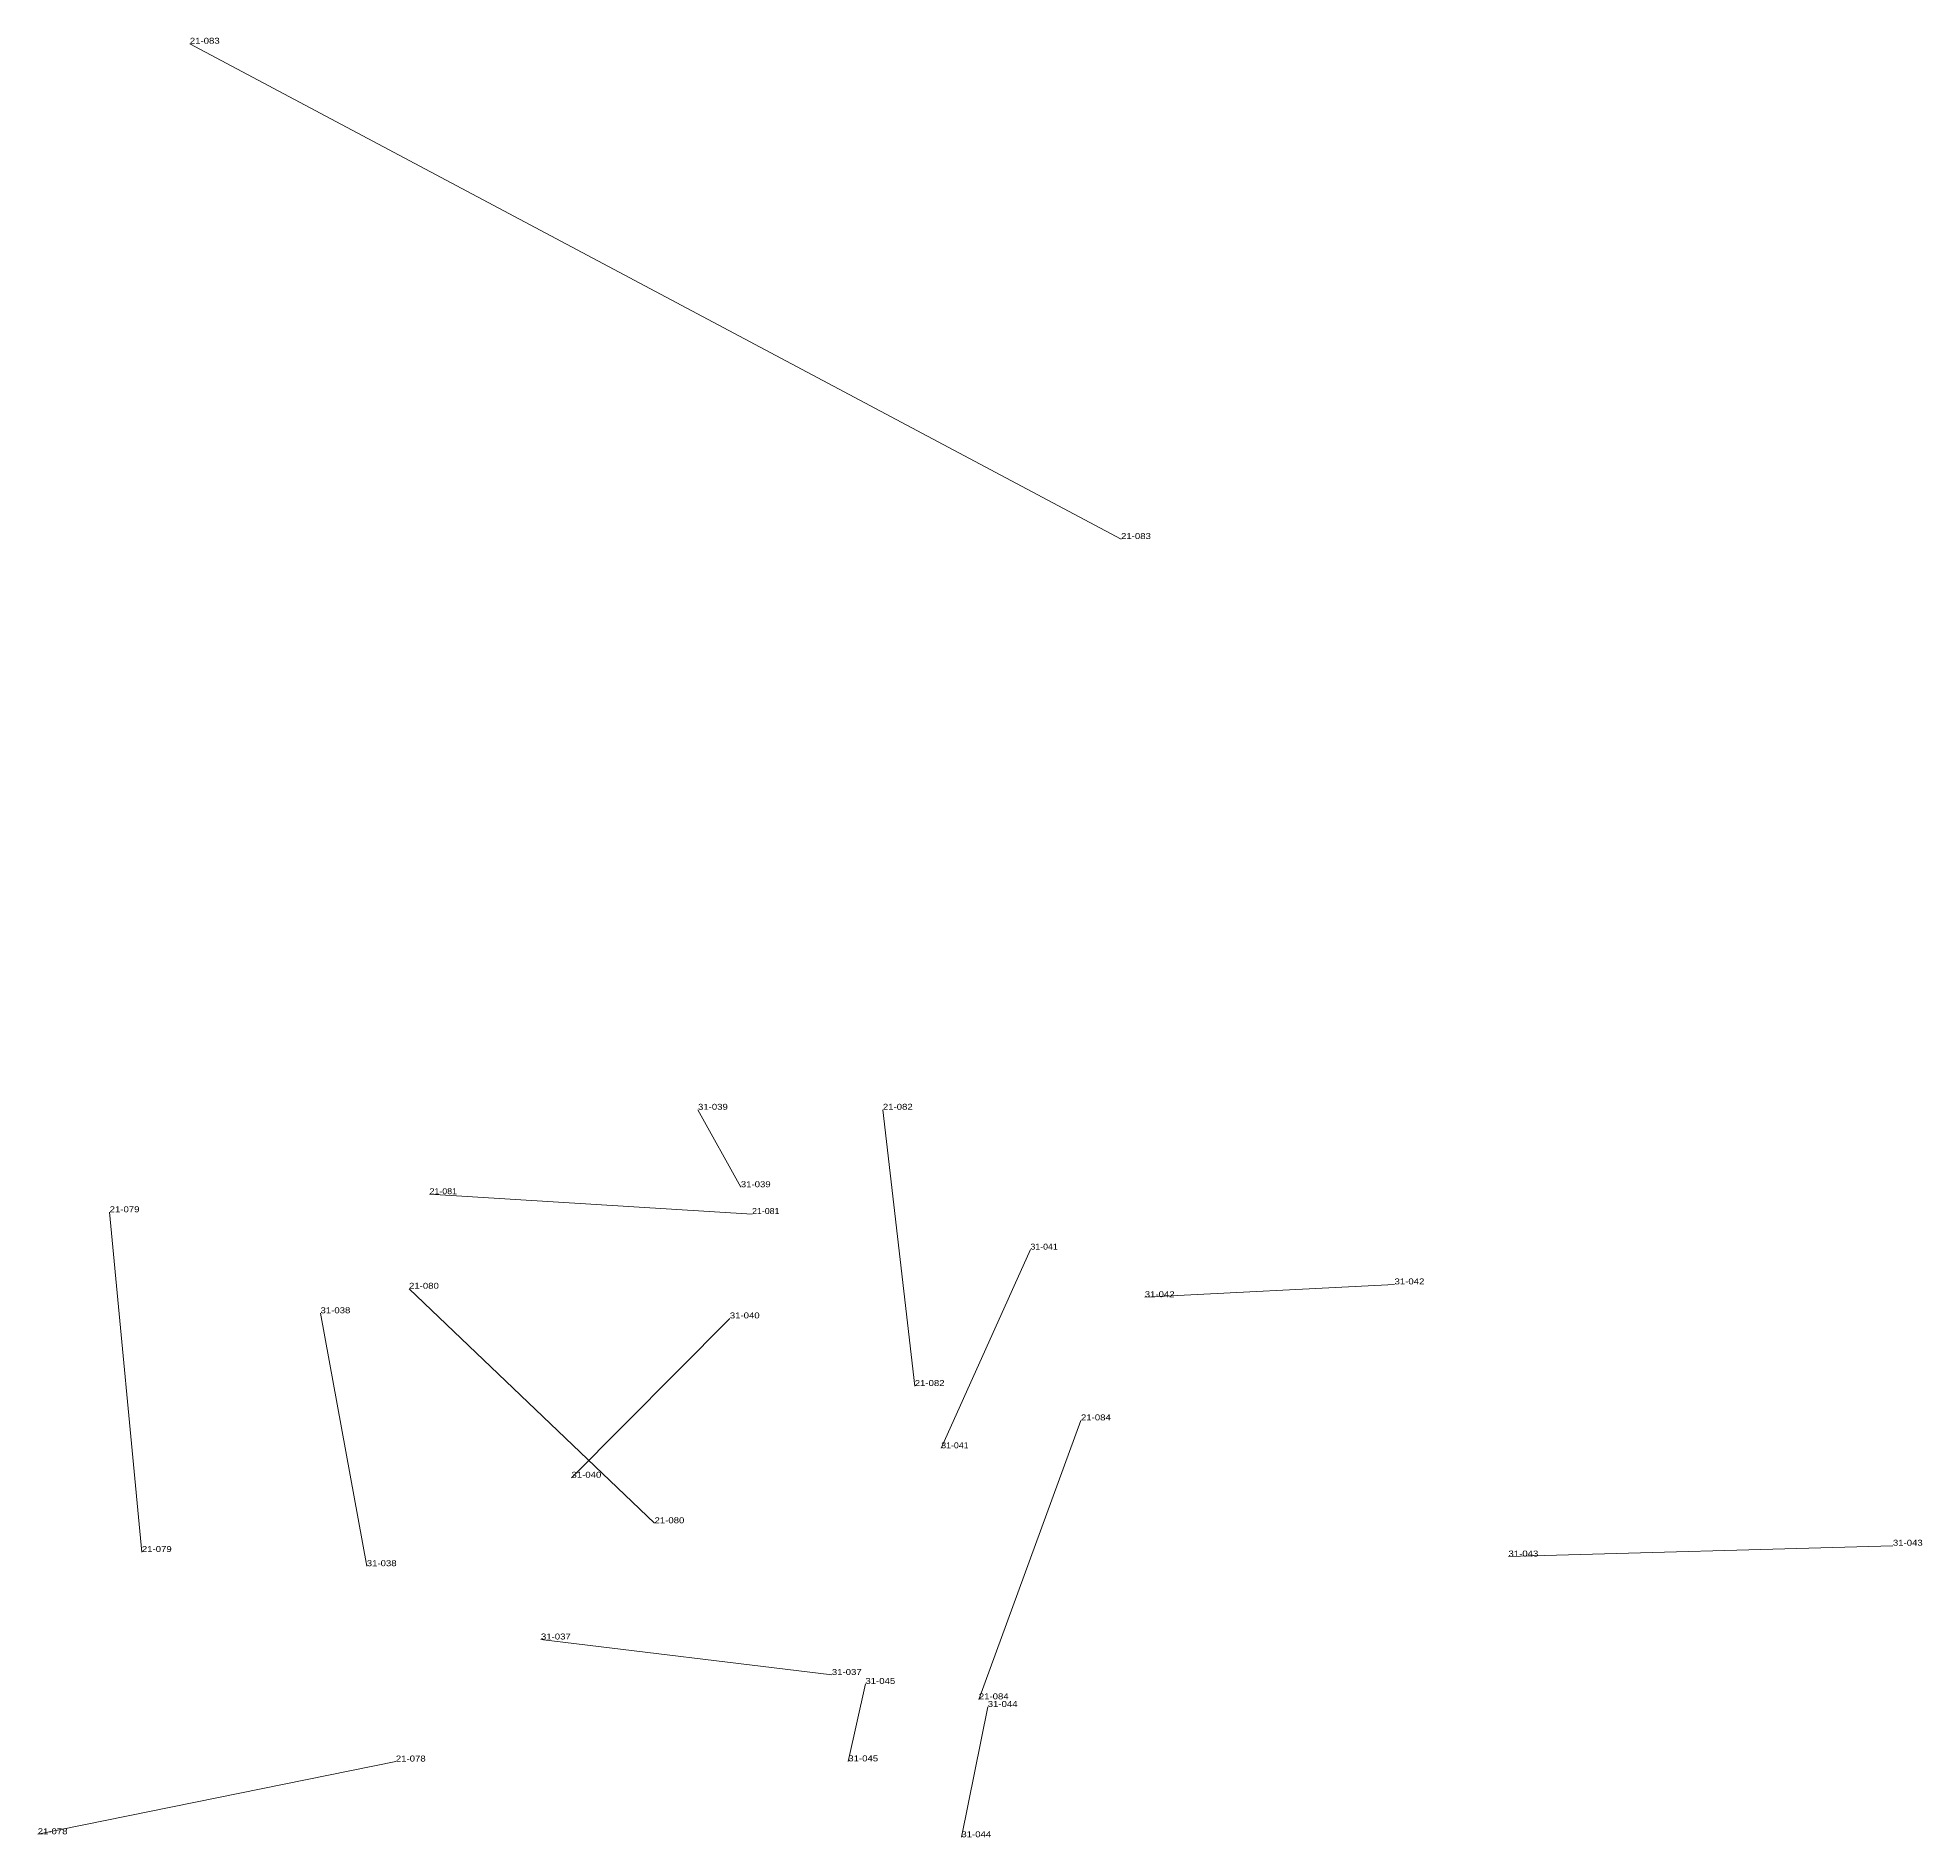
# Model space of a CAD drawing. Header units: metres. Extents: x 571156 to 607184, y 703608 to 727431.
# Drawn here: x 596729 to 597361, y 710370 to 710973 of the extents above; entities that cross this region are included whole.
import ezdxf

# ---------------------------------------------------------------- set-up
doc = ezdxf.new("R2010")
doc.units = ezdxf.units.M
doc.header["$LTSCALE"] = 0.8
doc.layers.add('60', color=7, linetype='Continuous', lineweight=13)
doc.layers.add('61', color=7, linetype='Continuous')

msp = doc.modelspace()

# ---------------------------------------------------------------- linework, layer by layer
at = {"layer": '60'}
for p, q in [((597092.13, 710805.3), (596780.12, 710971.24)), ((596964.73, 710588.16), (596950.38, 710614.09)), ((597012.32, 710614.1), (597023, 710521.55)), ((596968.5, 710579.18), (596860.46, 710585.83)), ((596764.05, 710465.94), (596753.25, 710579.77)), ((597031.88, 710500.69), (597061.76, 710567.26)), ((597100.07, 710551.32), (597183.76, 710555.6)), ((596853.56, 710554.13), (596935.81, 710475.58)), ((596839.4, 710461.2), (596823.9, 710545.93)), ((596961.04, 710544.21), (596907.99, 710490.83)), ((597044.47, 710416.59), (597078.7, 710510.04)), ((597221.94, 710464.43), (597350.74, 710468.05)), ((596995.23, 710424.75), (596897.76, 710436.64)), ((597006.47, 710421.75), (597000.74, 710395.8)), ((597047.46, 710414.04), (597038.62, 710370.4)), ((596729.14, 710371.39), (596849.14, 710395.76))]:
    msp.add_line(p, q, dxfattribs=at)

# ---------------------------------------------------------------- texts
for s, width, p in [('21-083', 1.2, (596780.12, 710971.24)), ('31-039', 1.2, (596950.38, 710614.09)), ('21-081', 1.1, (596860.46, 710585.83)), ('21-079', 1.2, (596753.25, 710579.77)), ('31-041', 1.1, (597061.76, 710567.26)), ('31-042', 1.2, (597183.76, 710555.6)), ('31-038', 1.2, (596823.9, 710545.93)), ('21-082', 1.2, (597023, 710521.55)), ('21-084', 1.2, (597078.7, 710510.04)), ('31-040', 1.2, (596907.99, 710490.83)), ('21-080', 1.2, (596935.81, 710475.58)), ('31-043', 1.2, (597350.74, 710468.05)), ('31-037', 1.2, (596897.76, 710436.64)), ('21-078', 1.2, (596849.14, 710395.76)), ('31-045', 1.2, (597000.74, 710395.8)), ('31-044', 1.2, (597038.62, 710370.4))]:
    msp.add_text(s, height=2, dxfattribs=dict(at, width=width)).set_placement(p)
at = {"layer": '61'}
for s, width, p in [('21-083', 1.2, (597092.13, 710805.3)), ('21-082', 1.2, (597012.32, 710614.1)), ('31-039', 1.2, (596964.73, 710588.16)), ('21-081', 1.1, (596968.5, 710579.18)), ('21-080', 1.2, (596853.56, 710554.13)), ('31-042', 1.2, (597100.07, 710551.32)), ('31-040', 1.2, (596961.04, 710544.21)), ('31-041', 1.1, (597031.88, 710500.69)), ('21-079', 1.2, (596764.05, 710465.94)), ('31-043', 1.2, (597221.94, 710464.43)), ('31-038', 1.2, (596839.4, 710461.2)), ('31-037', 1.2, (596995.23, 710424.75)), ('31-045', 1.2, (597006.47, 710421.75)), ('21-084', 1.2, (597044.47, 710416.59)), ('31-044', 1.2, (597047.46, 710414.04)), ('21-078', 1.2, (596729.14, 710371.39))]:
    msp.add_text(s, height=2, dxfattribs=dict(at, width=width)).set_placement(p)

doc.saveas('drawing.dxf')
